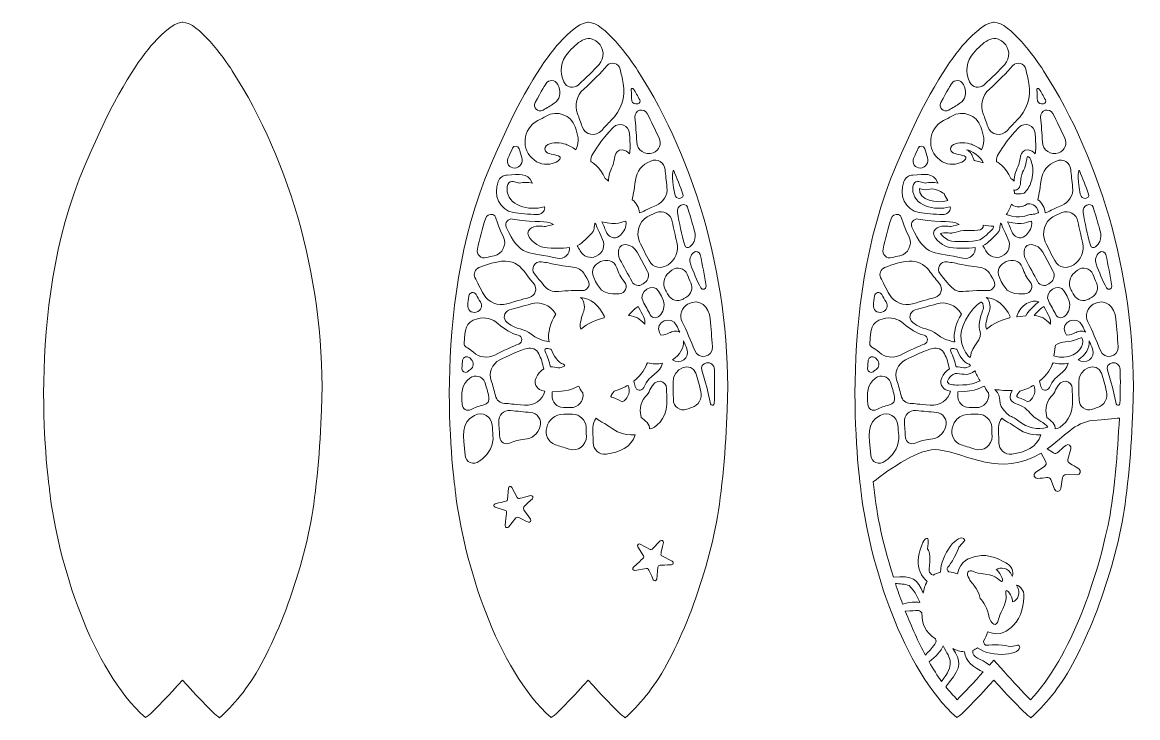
# Model space of a CAD drawing. Header units: inches. Extents: x 90 to 764, y 6 to 426.
import ezdxf

# ---------------------------------------------------------------- set-up
doc = ezdxf.new("R2010")
doc.units = ezdxf.units.IN
doc.header["$MEASUREMENT"] = 0
doc.layers.add('_U+0421_U+043B_U+043E_U+0439 1', color=7, linetype='Continuous')

# ---------------------------------------------------------------- blocks, each defined once
blk = doc.blocks.new('block 2')
at = {"layer": '_U+0421_U+043B_U+043E_U+0439 1', "color": 1, "lineweight": 9, "true_color": 0xff0000}
for points, knots in [([(216.8, 396.67), (252.28, 341.67), (273.67, 266.68), (270.81, 192.02), (269.96, 169.8), (267.63, 141.62), (264.25, 124.06), (256.43, 83.47), (238.46, 39.47), (221.8, 19.42), (217.31, 14.02), (213.12, 9.63), (209.22, 6.13), (206.18, 7.2), (186.78, 28.86), (186.78, 28.86), (186.78, 28.86), (167.46, 7.23), (164.36, 6.14), (131.55, 35.59), (111.77, 99.38), (106.59, 142.35), (106.59, 142.35), (106.59, 142.35), (106.59, 142.35), (106.48, 145.88), (90.05, 250.86), (127.77, 339.48), (145.37, 380.81), (158.56, 400.88), (167.75, 411.64), (171.54, 416.07), (180.79, 425.87), (186.6, 425.87), (186.67, 425.87), (186.73, 425.87), (186.79, 425.87), (186.86, 425.87), (186.92, 425.87), (186.99, 425.87), (196.29, 425.87), (211.71, 404.57), (216.8, 396.67)], [0, 0, 0, 0, 1, 1, 1, 2, 2, 2, 3, 3, 3, 4, 4, 4, 5, 5, 5, 6, 6, 6, 7, 7, 7, 8, 8, 8, 9, 9, 9, 10, 10, 10, 11, 11, 11, 12, 12, 12, 13, 13, 13, 14, 14, 14, 14]), ([(461.81, 396.67), (456.71, 404.57), (441.3, 425.87), (431.99, 425.87), (431.92, 425.87), (431.86, 425.87), (431.8, 425.87), (431.73, 425.87), (431.67, 425.87), (431.6, 425.87), (425.8, 425.87), (416.55, 416.07), (412.76, 411.64), (403.57, 400.89), (390.37, 380.81), (372.77, 339.48), (335.05, 250.86), (351.48, 145.88), (351.59, 142.35), (356.77, 99.38), (376.55, 35.59), (409.36, 6.14), (412.46, 7.23), (431.78, 28.86), (431.78, 28.86), (431.78, 28.86), (451.18, 7.2), (454.22, 6.13), (458.13, 9.63), (462.31, 14.02), (466.8, 19.42), (483.46, 39.47), (501.43, 83.47), (509.25, 124.06), (512.63, 141.62), (514.96, 169.8), (515.81, 192.02), (518.67, 266.68), (497.28, 341.67), (461.81, 396.67)], [0, 0, 0, 0, 1, 1, 1, 2, 2, 2, 3, 3, 3, 4, 4, 4, 5, 5, 5, 6, 6, 6, 7, 7, 7, 8, 8, 8, 9, 9, 9, 10, 10, 10, 11, 11, 11, 12, 12, 12, 13, 13, 13, 13]), ([(706.81, 396.67), (701.71, 404.57), (686.3, 425.87), (676.99, 425.87), (676.99, 425.87), (676.99, 425.87), (676.99, 425.87), (676.92, 425.87), (676.86, 425.87), (676.8, 425.87), (676.73, 425.87), (676.67, 425.87), (676.6, 425.87), (670.8, 425.87), (661.55, 416.07), (657.76, 411.64), (648.57, 400.89), (635.37, 380.81), (617.78, 339.48), (580.05, 250.86), (596.48, 145.88), (596.59, 142.35), (601.77, 99.38), (621.55, 35.59), (654.36, 6.14), (657.47, 7.23), (676.78, 28.86), (676.78, 28.86), (676.78, 28.86), (696.19, 7.2), (699.22, 6.13), (703.13, 9.63), (707.31, 14.02), (711.8, 19.42), (728.46, 39.47), (746.43, 83.47), (754.25, 124.06), (757.63, 141.62), (759.96, 169.8), (760.81, 192.02), (763.67, 266.68), (742.28, 341.67), (706.81, 396.67)], [0, 0, 0, 0, 1, 1, 1, 2, 2, 2, 3, 3, 3, 4, 4, 4, 5, 5, 5, 6, 6, 6, 7, 7, 7, 8, 8, 8, 9, 9, 9, 10, 10, 10, 11, 11, 11, 12, 12, 12, 13, 13, 13, 14, 14, 14, 14]), ([(419.46, 407.23), (425.1, 413.67), (431.3, 419.43), (437.68, 413.72), (441.56, 410.25), (441.89, 404.29), (438.4, 400.43), (435.01, 396.67), (430.79, 392.39), (425.76, 388.02), (423.13, 385.74), (418.83, 386.29), (417.09, 389.99), (414.39, 395.7), (415.31, 402.48), (419.46, 407.23)], [0, 0, 0, 0, 1, 1, 1, 2, 2, 2, 3, 3, 3, 4, 4, 4, 5, 5, 5, 5]), ([(664.46, 407.23), (670.07, 413.64), (676.3, 419.42), (682.64, 413.76), (686.64, 410.18), (686.83, 404.22), (683.4, 400.43), (680.01, 396.67), (675.79, 392.39), (670.76, 388.02), (668.13, 385.74), (663.83, 386.29), (662.09, 389.99), (659.4, 395.7), (660.31, 402.48), (664.46, 407.23)], [0, 0, 0, 0, 1, 1, 1, 2, 2, 2, 3, 3, 3, 4, 4, 4, 5, 5, 5, 5]), ([(443.12, 399.62), (445.65, 402.53), (450.38, 401.23), (451.19, 397.5), (451.72, 395.07), (452.32, 392.17), (452.92, 388.91), (454.45, 380.69), (451.59, 372.34), (445.55, 366.57), (443.58, 364.68), (441.69, 362.65), (439.95, 360.62), (436.47, 356.54), (429.85, 357.8), (428.15, 362.89), (427.27, 365.51), (426.33, 368.11), (425.36, 370.65), (423.36, 375.91), (424.87, 381.82), (429.1, 385.53), (434.84, 390.57), (439.52, 395.47), (443.12, 399.62)], [0, 0, 0, 0, 1, 1, 1, 2, 2, 2, 3, 3, 3, 4, 4, 4, 5, 5, 5, 6, 6, 6, 7, 7, 7, 8, 8, 8, 8]), ([(696.19, 397.5), (696.72, 395.07), (697.32, 392.17), (697.92, 388.9), (699.45, 380.69), (696.59, 372.34), (690.55, 366.57), (688.58, 364.68), (686.69, 362.65), (684.95, 360.62), (681.47, 356.54), (674.85, 357.8), (673.15, 362.89), (672.27, 365.51), (671.33, 368.11), (670.36, 370.65), (668.36, 375.91), (669.87, 381.82), (674.1, 385.53), (679.84, 390.57), (684.52, 395.47), (688.12, 399.62), (690.7, 402.59), (695.4, 401.14), (696.19, 397.5)], [0, 0, 0, 0, 1, 1, 1, 2, 2, 2, 3, 3, 3, 4, 4, 4, 5, 5, 5, 6, 6, 6, 7, 7, 7, 8, 8, 8, 8]), ([(399.77, 377.52), (403.47, 384.29), (406.34, 388.9), (406.28, 388.8), (407.96, 391.54), (412.01, 391.31), (413.38, 388.4), (413.61, 387.93), (413.83, 387.45), (414.06, 386.95), (415.71, 383.4), (414.54, 379.16), (411.27, 377), (409.13, 375.58), (406.89, 374.2), (404.57, 372.86), (401.52, 371.1), (398.08, 374.44), (399.77, 377.52)], [0, 0, 0, 0, 1, 1, 1, 2, 2, 2, 3, 3, 3, 4, 4, 4, 5, 5, 5, 6, 6, 6, 6]), ([(644.77, 377.52), (648.52, 384.39), (651.39, 388.97), (651.28, 388.8), (652.96, 391.54), (657.01, 391.31), (658.38, 388.4), (658.61, 387.93), (658.83, 387.45), (659.06, 386.96), (660.71, 383.4), (659.54, 379.16), (656.27, 377), (654.13, 375.58), (651.89, 374.2), (649.57, 372.86), (646.52, 371.1), (643.08, 374.44), (644.77, 377.52)], [0, 0, 0, 0, 1, 1, 1, 2, 2, 2, 3, 3, 3, 4, 4, 4, 5, 5, 5, 6, 6, 6, 6]), ([(459.26, 385.56), (460.45, 383.56), (461.68, 381.41), (462.95, 379.12), (463.49, 378.14), (462.95, 376.9), (461.86, 376.66), (460.33, 376.34), (458.44, 376.92), (458.22, 378.38), (457.91, 380.55), (458.08, 383.02), (457.74, 385.01), (457.58, 385.91), (458.79, 386.35), (459.26, 385.56)], [0, 0, 0, 0, 1, 1, 1, 2, 2, 2, 3, 3, 3, 4, 4, 4, 5, 5, 5, 5]), ([(704.26, 385.56), (705.45, 383.56), (706.67, 381.41), (707.95, 379.12), (708.47, 378.18), (708.02, 376.92), (706.8, 376.65), (705.36, 376.34), (703.44, 376.92), (703.22, 378.38), (702.91, 380.55), (703.08, 383.02), (702.74, 385.01), (702.58, 385.91), (703.79, 386.35), (704.26, 385.56)], [0, 0, 0, 0, 1, 1, 1, 2, 2, 2, 3, 3, 3, 4, 4, 4, 5, 5, 5, 5]), ([(401.43, 366.56), (403.12, 367.43), (404.77, 368.33), (406.37, 369.25), (413.01, 373.04), (421.46, 369.96), (423.95, 362.73), (425.53, 358.14), (426.91, 354.31), (424.29, 348.97), (422.14, 350.45), (419.85, 351.56), (418.33, 352.23), (415.61, 353.42), (409.94, 353.41), (407.5, 352.21), (405.61, 351.29), (405.27, 349.45), (406.08, 348.17), (407.36, 346.13), (411.26, 346.16), (413.79, 345.26), (418.67, 343.51), (407.17, 336.43), (399.09, 342.79), (391.17, 348.67), (391.85, 361.62), (401.43, 366.56)], [0, 0, 0, 0, 1, 1, 1, 2, 2, 2, 3, 3, 3, 4, 4, 4, 5, 5, 5, 6, 6, 6, 7, 7, 7, 8, 8, 8, 9, 9, 9, 9]), ([(467.4, 370.8), (469.9, 365.96), (472.41, 360.84), (474.72, 355.92), (476.23, 352.69), (474.93, 348.57), (470.99, 347.08), (466.3, 345.3), (461.28, 348.66), (461.09, 353.67), (460.91, 358.79), (460.52, 363.82), (460.01, 368.62), (459.55, 372.93), (465.41, 374.64), (467.4, 370.8)], [0, 0, 0, 0, 1, 1, 1, 2, 2, 2, 3, 3, 3, 4, 4, 4, 5, 5, 5, 5]), ([(646.43, 366.56), (648.12, 367.43), (649.77, 368.33), (651.37, 369.25), (658.01, 373.04), (666.46, 369.96), (668.95, 362.73), (670.53, 358.14), (671.91, 354.31), (669.29, 348.97), (667.14, 350.45), (664.85, 351.56), (663.33, 352.23), (660.61, 353.42), (654.94, 353.41), (652.5, 352.21), (650.61, 351.29), (650.27, 349.45), (651.08, 348.17), (652.36, 346.13), (656.26, 346.16), (658.79, 345.26), (663.68, 343.51), (652.17, 336.43), (644.09, 342.79), (636.17, 348.67), (636.85, 361.62), (646.43, 366.56)], [0, 0, 0, 0, 1, 1, 1, 2, 2, 2, 3, 3, 3, 4, 4, 4, 5, 5, 5, 6, 6, 6, 7, 7, 7, 8, 8, 8, 9, 9, 9, 9]), ([(712.4, 370.8), (714.91, 365.96), (717.41, 360.84), (719.72, 355.92), (721.23, 352.69), (719.93, 348.57), (715.99, 347.08), (711.3, 345.3), (706.28, 348.66), (706.09, 353.67), (705.91, 358.79), (705.52, 363.82), (705.01, 368.62), (704.55, 372.93), (710.41, 374.64), (712.4, 370.8)], [0, 0, 0, 0, 1, 1, 1, 2, 2, 2, 3, 3, 3, 4, 4, 4, 5, 5, 5, 5]), ([(456.77, 358.77), (457.26, 351.27), (457.22, 349.15), (456.72, 346.5), (455.73, 347.77), (454.36, 348.62), (452.44, 348.81), (447.05, 349.34), (447.71, 341.3), (446.96, 340), (445.67, 337.86), (443.84, 332.8), (443.99, 330.05), (443.44, 330.65), (442.79, 331.23), (442.01, 331.6), (439.17, 338.7), (433.39, 341.78), (433.39, 341.78), (433.16, 343.48), (433.67, 345.16), (434.68, 346.55), (435.31, 347.41), (439.34, 354.76), (446.97, 362.45), (450.45, 365.95), (456.46, 363.69), (456.77, 358.77)], [0, 0, 0, 0, 1, 1, 1, 2, 2, 2, 3, 3, 3, 4, 4, 4, 5, 5, 5, 6, 6, 6, 7, 7, 7, 8, 8, 8, 9, 9, 9, 9]), ([(701.77, 358.77), (702.26, 351.32), (702.22, 349.2), (701.72, 346.5), (700.73, 347.77), (699.36, 348.62), (697.44, 348.81), (692.05, 349.34), (692.71, 341.3), (691.96, 340), (690.67, 337.86), (688.84, 332.81), (688.99, 330.05), (688.44, 330.65), (687.79, 331.23), (687.01, 331.6), (684.17, 338.7), (678.39, 341.78), (678.39, 341.78), (678.16, 343.48), (678.67, 345.16), (679.68, 346.55), (680.31, 347.41), (684.34, 354.76), (691.97, 362.45), (695.45, 365.95), (701.46, 363.69), (701.77, 358.77)], [0, 0, 0, 0, 1, 1, 1, 2, 2, 2, 3, 3, 3, 4, 4, 4, 5, 5, 5, 6, 6, 6, 7, 7, 7, 8, 8, 8, 9, 9, 9, 9]), ([(383.33, 343.73), (384.26, 345.83), (385.17, 347.87), (386.07, 349.84), (386.91, 351.7), (389.61, 351.45), (390.13, 349.48), (390.56, 347.85), (391.08, 346.08), (391.71, 344.18), (392.65, 341.34), (390.81, 338.12), (387.38, 337.91), (384.27, 337.72), (382.08, 340.89), (383.33, 343.73)], [0, 0, 0, 0, 1, 1, 1, 2, 2, 2, 3, 3, 3, 4, 4, 4, 5, 5, 5, 5]), ([(628.33, 343.73), (629.26, 345.83), (630.17, 347.87), (631.07, 349.84), (631.91, 351.7), (634.61, 351.46), (635.13, 349.48), (635.56, 347.85), (636.08, 346.08), (636.71, 344.18), (637.65, 341.35), (635.81, 338.12), (632.38, 337.91), (629.28, 337.72), (627.08, 340.89), (628.33, 343.73)], [0, 0, 0, 0, 1, 1, 1, 2, 2, 2, 3, 3, 3, 4, 4, 4, 5, 5, 5, 5]), ([(478.29, 337.03), (478.56, 333.92), (478.91, 330.28), (479.39, 326.28), (479.96, 321.53), (477.22, 317.03), (472.77, 315.28), (464.07, 311.85), (464.95, 311.03), (462.72, 310.96), (462.5, 313.85), (461.09, 316.95), (458.33, 318.77), (458.77, 320.99), (459.6, 324.2), (460.33, 330.54), (460.99, 336.24), (464.44, 339.85), (469.68, 342.14), (473.55, 343.84), (477.93, 341.24), (478.29, 337.03)], [0, 0, 0, 0, 1, 1, 1, 2, 2, 2, 3, 3, 3, 4, 4, 4, 5, 5, 5, 6, 6, 6, 7, 7, 7, 7]), ([(660.38, 348.93), (663.15, 348.47), (669.04, 344.79), (670.34, 341.07), (663.98, 342.95), (664.89, 342.1), (664.52, 343.48), (663.99, 345.21), (662.81, 347.92), (660.38, 348.93)], [0, 0, 0, 0, 1, 1, 1, 2, 2, 2, 3, 3, 3, 3]), ([(688.96, 324.66), (689.06, 324.67), (690.36, 324.22), (691.62, 325.55), (693.48, 327.52), (692.68, 329.83), (693.27, 332.33), (694.53, 337.64), (695.71, 336.92), (696.38, 341.73), (696.51, 342.65), (696.74, 344.33), (697.09, 344.83), (698.06, 344.72), (699.1, 344.22), (699.81, 340.68), (700.62, 336.69), (700.62, 333.18), (699.23, 329.3), (698.3, 326.7), (696.85, 324.36), (695.05, 322.75), (694.51, 322.25), (692.32, 322.13), (690.01, 322.4), (689.02, 322.52), (689.41, 322.21), (688.96, 324.66)], [0, 0, 0, 0, 1, 1, 1, 2, 2, 2, 3, 3, 3, 4, 4, 4, 5, 5, 5, 6, 6, 6, 7, 7, 7, 8, 8, 8, 9, 9, 9, 9]), ([(723.29, 337.03), (723.56, 333.92), (723.91, 330.28), (724.39, 326.28), (724.96, 321.54), (722.22, 317.03), (717.77, 315.28), (709.07, 311.85), (709.95, 311.03), (707.72, 310.96), (707.5, 313.85), (706.09, 316.95), (703.34, 318.77), (703.77, 320.99), (704.6, 324.2), (705.33, 330.54), (705.99, 336.24), (709.44, 339.85), (714.68, 342.14), (718.55, 343.84), (722.93, 341.24), (723.29, 337.03)], [0, 0, 0, 0, 1, 1, 1, 2, 2, 2, 3, 3, 3, 4, 4, 4, 5, 5, 5, 6, 6, 6, 7, 7, 7, 7]), ([(483.46, 336.34), (485.41, 331.74), (487.24, 327.07), (489.01, 322.16), (489.98, 319.14), (484.7, 318.38), (484.04, 322.07), (481.9, 333.92), (483.02, 337.38), (483.46, 336.34)], [0, 0, 0, 0, 1, 1, 1, 2, 2, 2, 3, 3, 3, 3]), ([(728.46, 336.35), (730.41, 331.74), (732.24, 327.07), (734.01, 322.16), (734.98, 319.14), (729.7, 318.38), (729.03, 322.07), (726.9, 333.92), (728.02, 337.38), (728.46, 336.35)], [0, 0, 0, 0, 1, 1, 1, 2, 2, 2, 3, 3, 3, 3]), ([(377.42, 329.7), (377.43, 329.73), (377.45, 329.76), (377.46, 329.79), (378.35, 332.05), (380.48, 333.57), (382.9, 333.67), (390.23, 333.96), (394.7, 335.56), (398.03, 329.02), (398.06, 328.92), (398.08, 328.82), (398.11, 328.72), (394.96, 329.62), (392.4, 329.22), (391.18, 328.91), (389.3, 328.43), (387, 330.52), (384.77, 329.58), (383.52, 329.05), (382.8, 327.51), (382.8, 325.34), (382.8, 315.15), (396.04, 311.72), (405.14, 314.52), (405.3, 314.32), (405.48, 314.14), (405.65, 313.95), (405.41, 311.69), (403.48, 309.73), (400.9, 309.84), (396.05, 310.05), (390.25, 310.42), (386.69, 311.03), (378.19, 312.49), (374.25, 321.64), (377.42, 329.7)], [0, 0, 0, 0, 1, 1, 1, 2, 2, 2, 3, 3, 3, 4, 4, 4, 5, 5, 5, 6, 6, 6, 7, 7, 7, 8, 8, 8, 9, 9, 9, 10, 10, 10, 11, 11, 11, 12, 12, 12, 12]), ([(622.42, 329.7), (622.43, 329.73), (622.45, 329.76), (622.46, 329.79), (623.35, 332.05), (625.48, 333.57), (627.9, 333.67), (635.23, 333.97), (639.7, 335.57), (643.03, 329.02), (643.06, 328.92), (643.08, 328.82), (643.11, 328.72), (639.96, 329.62), (637.41, 329.22), (636.18, 328.91), (634.3, 328.43), (632, 330.52), (629.77, 329.58), (628.52, 329.05), (627.8, 327.51), (627.8, 325.34), (627.8, 315.17), (641.02, 311.71), (650.14, 314.52), (650.3, 314.32), (650.48, 314.14), (650.65, 313.95), (650.41, 311.69), (648.48, 309.73), (645.9, 309.84), (641.05, 310.05), (635.25, 310.42), (631.69, 311.03), (623.19, 312.49), (619.25, 321.65), (622.42, 329.7)], [0, 0, 0, 0, 1, 1, 1, 2, 2, 2, 3, 3, 3, 4, 4, 4, 5, 5, 5, 6, 6, 6, 7, 7, 7, 8, 8, 8, 9, 9, 9, 10, 10, 10, 11, 11, 11, 12, 12, 12, 12]), ([(649.05, 318.37), (642.34, 316.25), (631.41, 318.41), (631.81, 325.63), (633.52, 325.09), (635.17, 324.52), (637.17, 325.03), (641.97, 326.27), (645.93, 322.77), (646.61, 322.53), (646.66, 322.52), (646.7, 322.5), (646.74, 322.49), (647.44, 321.07), (648.21, 319.69), (649.05, 318.37)], [0, 0, 0, 0, 1, 1, 1, 2, 2, 2, 3, 3, 3, 4, 4, 4, 5, 5, 5, 5]), ([(491.71, 314.3), (492.97, 310.44), (494.17, 306.51), (495.31, 302.42), (496.13, 299.49), (498.21, 294.4), (493.29, 290.3), (492.18, 289.38), (490.46, 289.9), (490.09, 291.3), (488.28, 297.96), (486.86, 304.74), (485.72, 311.19), (485, 315.33), (490.54, 317.57), (491.71, 314.3)], [0, 0, 0, 0, 1, 1, 1, 2, 2, 2, 3, 3, 3, 4, 4, 4, 5, 5, 5, 5]), ([(690.92, 314.57), (693, 314.52), (694.95, 314.48), (697.19, 316.22), (698.02, 316.76), (703.1, 316.25), (703.71, 310.87), (703.16, 310.8), (702.59, 310.62), (702.02, 310.27), (701.6, 310.01), (699.8, 309.91), (698.96, 309.82), (695.99, 309.51), (693.85, 306.94), (684.32, 309.77), (685.47, 311.86), (686.58, 314.13), (687.47, 316.04), (688.3, 315.26), (689.45, 314.6), (690.92, 314.57)], [0, 0, 0, 0, 1, 1, 1, 2, 2, 2, 3, 3, 3, 4, 4, 4, 5, 5, 5, 6, 6, 6, 7, 7, 7, 7]), ([(736.72, 314.3), (737.97, 310.44), (739.17, 306.51), (740.31, 302.42), (741.13, 299.49), (743.21, 294.4), (738.29, 290.3), (737.18, 289.38), (735.46, 289.9), (735.09, 291.3), (733.28, 297.96), (731.86, 304.74), (730.72, 311.19), (730, 315.33), (735.54, 317.57), (736.72, 314.3)], [0, 0, 0, 0, 1, 1, 1, 2, 2, 2, 3, 3, 3, 4, 4, 4, 5, 5, 5, 5]), ([(364.86, 288.98), (366.29, 295.2), (367.93, 301.42), (369.71, 307.35), (370.26, 309.22), (372.27, 310.31), (374.15, 309.78), (376.44, 309.13), (375.17, 307.72), (380.61, 296.26), (382.85, 291.54), (380.05, 286.03), (374.94, 284.97), (373.28, 284.63), (371.76, 284.24), (370.35, 283.83), (367.15, 282.89), (364.12, 285.73), (364.86, 288.98)], [0, 0, 0, 0, 1, 1, 1, 2, 2, 2, 3, 3, 3, 4, 4, 4, 5, 5, 5, 6, 6, 6, 6]), ([(482.6, 305.65), (483.4, 301.53), (484.32, 297.33), (485.39, 293.14), (488.37, 281.48), (473.83, 272.29), (468.58, 282.01), (466.43, 285.98), (464.49, 289.78), (462.86, 293.45), (460.44, 298.92), (462.38, 305.4), (467.5, 308.5), (468.97, 309.39), (470.7, 310.11), (472.83, 310.98), (477.03, 312.71), (481.73, 310.11), (482.6, 305.65)], [0, 0, 0, 0, 1, 1, 1, 2, 2, 2, 3, 3, 3, 4, 4, 4, 5, 5, 5, 6, 6, 6, 6]), ([(609.86, 288.98), (611.29, 295.2), (612.93, 301.42), (614.71, 307.35), (615.26, 309.22), (617.27, 310.31), (619.15, 309.78), (621.41, 309.18), (620.19, 307.67), (625.61, 296.26), (627.85, 291.54), (625.05, 286.03), (619.94, 284.97), (618.28, 284.63), (616.76, 284.24), (615.35, 283.83), (612.15, 282.89), (609.12, 285.73), (609.86, 288.98)], [0, 0, 0, 0, 1, 1, 1, 2, 2, 2, 3, 3, 3, 4, 4, 4, 5, 5, 5, 6, 6, 6, 6]), ([(727.6, 305.65), (728.4, 301.54), (729.32, 297.33), (730.39, 293.14), (733.37, 281.48), (718.83, 272.3), (713.58, 282.01), (711.43, 285.98), (709.48, 289.78), (707.86, 293.45), (705.44, 298.92), (707.38, 305.4), (712.49, 308.5), (713.96, 309.39), (715.7, 310.11), (717.83, 310.99), (722.03, 312.71), (726.73, 310.11), (727.6, 305.65)], [0, 0, 0, 0, 1, 1, 1, 2, 2, 2, 3, 3, 3, 4, 4, 4, 5, 5, 5, 6, 6, 6, 6]), ([(403.58, 290.35), (407.01, 289.06), (417, 289.49), (420.6, 289.86), (420.82, 286.13), (417.48, 282.57), (413.07, 283.57), (396.66, 287.34), (390.18, 283.69), (382.35, 302.32), (381.28, 304.86), (383.44, 307.58), (386.15, 307.13), (402.64, 304.38), (405.33, 306.94), (410.94, 303.88), (408.67, 303.38), (405.85, 302.46), (405.14, 302.59), (403.19, 303.09), (397.34, 303.41), (395.71, 299.92), (393.98, 296.22), (400.28, 291.6), (403.58, 290.35)], [0, 0, 0, 0, 1, 1, 1, 2, 2, 2, 3, 3, 3, 4, 4, 4, 5, 5, 5, 6, 6, 6, 7, 7, 7, 8, 8, 8, 8]), ([(426.92, 287.91), (426.34, 288.97), (425.77, 290.02), (425.2, 291.05), (427.1, 291.93), (428.47, 293.18), (429.96, 294.53), (437.29, 301.21), (434.82, 300.61), (435.74, 304.42), (435.82, 304.51), (435.9, 304.6), (435.98, 304.69), (436.68, 303.46), (437.32, 301.47), (440.48, 294.82), (442.22, 291.15), (440.81, 286.52), (436.68, 284.66), (433.07, 283.04), (428.8, 284.43), (426.92, 287.91)], [0, 0, 0, 0, 1, 1, 1, 2, 2, 2, 3, 3, 3, 4, 4, 4, 5, 5, 5, 6, 6, 6, 7, 7, 7, 7]), ([(440.14, 305.42), (449.4, 303.16), (452.7, 305.68), (454.54, 305.86), (455.31, 301.88), (453.14, 299.66), (451.56, 297.68), (449.24, 294.78), (444.67, 295.32), (443.11, 298.69), (442.05, 300.98), (441.07, 303.22), (440.14, 305.42)], [0, 0, 0, 0, 1, 1, 1, 2, 2, 2, 3, 3, 3, 4, 4, 4, 4]), ([(650.14, 302.59), (648.19, 303.1), (642.34, 303.41), (640.71, 299.92), (638.98, 296.22), (645.28, 291.6), (648.59, 290.35), (652.01, 289.06), (662, 289.49), (665.6, 289.86), (665.82, 286.13), (662.48, 282.57), (658.07, 283.57), (641.66, 287.34), (635.18, 283.69), (627.35, 302.32), (626.28, 304.86), (628.44, 307.58), (631.15, 307.13), (647.64, 304.39), (650.33, 306.94), (655.94, 303.88), (653.67, 303.38), (650.85, 302.46), (650.14, 302.59)], [0, 0, 0, 0, 1, 1, 1, 2, 2, 2, 3, 3, 3, 4, 4, 4, 5, 5, 5, 6, 6, 6, 7, 7, 7, 8, 8, 8, 8]), ([(670.27, 303.51), (672.65, 302.99), (674.81, 302.8), (676.53, 302.88), (676.54, 301.14), (675.72, 300.64), (672.27, 297.49), (670.78, 296.13), (669.71, 295.17), (668.24, 294.55), (664.57, 293.14), (652.23, 293.26), (650, 294.1), (647.94, 294.87), (645.07, 297.24), (644.5, 298.37), (645.23, 298.84), (647.62, 299.11), (649.12, 298.72), (651.89, 297.99), (655.64, 300.39), (660.15, 300.3), (663.81, 300.3), (671.23, 299.3), (670.27, 303.51)], [0, 0, 0, 0, 1, 1, 1, 2, 2, 2, 3, 3, 3, 4, 4, 4, 5, 5, 5, 6, 6, 6, 7, 7, 7, 8, 8, 8, 8]), ([(685.48, 294.82), (687.22, 291.15), (685.81, 286.52), (681.68, 284.66), (678.07, 283.04), (673.8, 284.43), (671.92, 287.91), (671.34, 288.97), (670.77, 290.02), (670.2, 291.05), (672.1, 291.93), (673.47, 293.18), (674.96, 294.54), (682.29, 301.21), (679.82, 300.61), (680.74, 304.43), (680.82, 304.51), (680.9, 304.6), (680.98, 304.69), (681.68, 303.46), (682.33, 301.47), (685.48, 294.82)], [0, 0, 0, 0, 1, 1, 1, 2, 2, 2, 3, 3, 3, 4, 4, 4, 5, 5, 5, 6, 6, 6, 7, 7, 7, 7]), ([(685.14, 305.42), (694.4, 303.16), (697.7, 305.68), (699.54, 305.86), (700.31, 301.88), (698.14, 299.66), (696.56, 297.68), (694.24, 294.78), (689.66, 295.32), (688.11, 298.69), (687.05, 300.98), (686.07, 303.22), (685.14, 305.42)], [0, 0, 0, 0, 1, 1, 1, 2, 2, 2, 3, 3, 3, 4, 4, 4, 4]), ([(467.57, 275.54), (468.84, 273.26), (468.21, 270.37), (466.09, 268.84), (465.7, 268.56), (465.19, 268.2), (464.63, 267.81), (462.51, 266.33), (459.56, 267.01), (458.31, 269.29), (455.87, 273.71), (453.4, 278.25), (451.01, 282.8), (448.98, 286.68), (450.21, 292.17), (454.61, 291.73), (461.18, 290.78), (461.74, 285.98), (467.57, 275.54)], [0, 0, 0, 0, 1, 1, 1, 2, 2, 2, 3, 3, 3, 4, 4, 4, 5, 5, 5, 6, 6, 6, 6]), ([(711.09, 268.84), (710.7, 268.56), (710.19, 268.2), (709.64, 267.82), (707.51, 266.33), (704.56, 267.01), (703.31, 269.29), (700.87, 273.71), (698.4, 278.26), (696.02, 282.8), (693.98, 286.68), (695.21, 292.17), (699.61, 291.73), (706.18, 290.78), (706.74, 285.98), (712.57, 275.54), (713.84, 273.26), (713.21, 270.38), (711.09, 268.84)], [0, 0, 0, 0, 1, 1, 1, 2, 2, 2, 3, 3, 3, 4, 4, 4, 5, 5, 5, 6, 6, 6, 6]), ([(365.81, 277.79), (388.71, 286.79), (389.94, 278.88), (398.6, 268.58), (401.66, 264.94), (399.69, 260.77), (396.33, 259.82), (394.42, 259.28), (389.49, 257.86), (382.61, 255.94), (377.28, 254.45), (371.62, 256.73), (368.79, 261.49), (366.85, 264.76), (364.6, 269.38), (363.44, 271.83), (362.36, 274.12), (363.43, 276.85), (365.81, 277.79)], [0, 0, 0, 0, 1, 1, 1, 2, 2, 2, 3, 3, 3, 4, 4, 4, 5, 5, 5, 6, 6, 6, 6]), ([(449.11, 277.67), (450.16, 274.72), (451.43, 271.8), (453.51, 269.46), (456.12, 266.51), (454.1, 262.17), (450.49, 262.04), (439.43, 261.65), (438.45, 265.15), (435.16, 271.88), (430.96, 280.48), (445.84, 286.88), (449.11, 277.67)], [0, 0, 0, 0, 1, 1, 1, 2, 2, 2, 3, 3, 3, 4, 4, 4, 4]), ([(499.48, 285.62), (500.83, 279.4), (501.99, 273.13), (503, 266.65), (503.26, 264.83), (500.71, 263.98), (499.84, 265.6), (497.45, 270.02), (495.37, 274.91), (493.56, 280.05), (492.74, 282.37), (493.34, 285.14), (495.55, 286.98), (496.95, 288.15), (499.09, 287.4), (499.48, 285.62)], [0, 0, 0, 0, 1, 1, 1, 2, 2, 2, 3, 3, 3, 4, 4, 4, 5, 5, 5, 5]), ([(610.81, 277.79), (621.03, 281.8), (631.36, 284.75), (637.75, 276.03), (639.54, 273.59), (641.49, 271.1), (643.6, 268.58), (646.66, 264.94), (644.69, 260.77), (641.33, 259.82), (639.42, 259.28), (634.49, 257.86), (627.61, 255.94), (622.28, 254.45), (616.62, 256.73), (613.79, 261.49), (611.85, 264.76), (609.6, 269.38), (608.44, 271.83), (607.36, 274.12), (608.43, 276.85), (610.81, 277.79)], [0, 0, 0, 0, 1, 1, 1, 2, 2, 2, 3, 3, 3, 4, 4, 4, 5, 5, 5, 6, 6, 6, 7, 7, 7, 7]), ([(694.11, 277.67), (695.16, 274.72), (696.43, 271.8), (698.51, 269.46), (701.12, 266.51), (699.1, 262.17), (695.49, 262.04), (684.43, 261.65), (683.45, 265.15), (680.16, 271.88), (675.96, 280.48), (690.84, 286.88), (694.11, 277.67)], [0, 0, 0, 0, 1, 1, 1, 2, 2, 2, 3, 3, 3, 4, 4, 4, 4]), ([(744.48, 285.62), (745.83, 279.4), (746.99, 273.13), (748, 266.65), (748.26, 264.83), (745.71, 263.98), (744.84, 265.6), (742.45, 270.02), (740.37, 274.92), (738.56, 280.05), (737.74, 282.37), (738.34, 285.14), (740.55, 286.98), (741.95, 288.15), (744.09, 287.4), (744.48, 285.62)], [0, 0, 0, 0, 1, 1, 1, 2, 2, 2, 3, 3, 3, 4, 4, 4, 5, 5, 5, 5]), ([(413.82, 263.38), (410.5, 262.99), (407.18, 264.29), (405.11, 266.93), (402.28, 270.52), (401.68, 271.06), (399.36, 273.97), (396.79, 277.19), (399.5, 281.92), (403.58, 281.31), (406.31, 280.9), (409.17, 280.36), (412.18, 279.68), (424.76, 276.79), (426.47, 280.67), (431.91, 269.54), (433.2, 266.9), (431.21, 263.81), (428.27, 263.93), (424.05, 264.11), (419.27, 264.02), (413.82, 263.38)], [0, 0, 0, 0, 1, 1, 1, 2, 2, 2, 3, 3, 3, 4, 4, 4, 5, 5, 5, 6, 6, 6, 7, 7, 7, 7]), ([(480.62, 274.85), (481.22, 275.33), (481.82, 275.8), (482.42, 276.28), (485.52, 278.74), (490.1, 277.52), (491.57, 273.85), (492.29, 272.07), (493.04, 270.33), (493.83, 268.64), (495.34, 265.38), (494, 261.52), (490.86, 259.78), (490.31, 259.48), (489.76, 259.17), (489.19, 258.84), (486, 256.99), (481.91, 258.09), (480.13, 261.32), (479.58, 262.32), (479.04, 263.31), (478.49, 264.29), (476.5, 267.85), (477.41, 272.32), (480.62, 274.85)], [0, 0, 0, 0, 1, 1, 1, 2, 2, 2, 3, 3, 3, 4, 4, 4, 5, 5, 5, 6, 6, 6, 7, 7, 7, 8, 8, 8, 8]), ([(648.58, 281.31), (651.31, 280.9), (654.17, 280.37), (657.18, 279.68), (669.76, 276.79), (671.47, 280.68), (676.91, 269.54), (678.2, 266.9), (676.21, 263.82), (673.27, 263.93), (652.58, 264.79), (656.76, 258.41), (644.36, 273.97), (641.79, 277.19), (644.5, 281.92), (648.58, 281.31)], [0, 0, 0, 0, 1, 1, 1, 2, 2, 2, 3, 3, 3, 4, 4, 4, 5, 5, 5, 5]), ([(725.13, 261.32), (724.58, 262.32), (724.03, 263.31), (723.49, 264.29), (721.5, 267.85), (722.41, 272.32), (725.62, 274.85), (726.22, 275.33), (726.82, 275.8), (727.42, 276.28), (730.52, 278.74), (735.1, 277.52), (736.57, 273.85), (737.29, 272.07), (738.04, 270.33), (738.82, 268.64), (740.34, 265.38), (739, 261.52), (735.85, 259.79), (735.31, 259.48), (734.76, 259.17), (734.19, 258.84), (731, 256.99), (726.91, 258.09), (725.13, 261.32)], [0, 0, 0, 0, 1, 1, 1, 2, 2, 2, 3, 3, 3, 4, 4, 4, 5, 5, 5, 6, 6, 6, 7, 7, 7, 8, 8, 8, 8]), ([(359.03, 255.28), (359.22, 256.84), (359.46, 258.74), (359.73, 260.71), (360.05, 262.93), (363.01, 263.49), (364.11, 261.53), (364.92, 260.08), (365.81, 258.59), (366.77, 257.08), (368.14, 254.92), (367.35, 251.73), (364.1, 250.88), (361.33, 250.14), (358.69, 252.43), (359.03, 255.28)], [0, 0, 0, 0, 1, 1, 1, 2, 2, 2, 3, 3, 3, 4, 4, 4, 5, 5, 5, 5]), ([(469.29, 249.39), (467.89, 251.96), (466.44, 254.6), (464.95, 257.28), (461.66, 263.24), (471.15, 269.22), (474.33, 263.53), (475.07, 262.22), (475.8, 260.89), (476.55, 259.54), (480.62, 252.14), (472.33, 243.77), (469.29, 249.39)], [0, 0, 0, 0, 1, 1, 1, 2, 2, 2, 3, 3, 3, 4, 4, 4, 4]), ([(604.03, 255.28), (604.22, 256.85), (604.46, 258.74), (604.73, 260.71), (605.05, 262.93), (608.01, 263.49), (609.11, 261.54), (609.92, 260.08), (610.81, 258.59), (611.77, 257.09), (613.14, 254.92), (612.35, 251.74), (609.1, 250.88), (606.33, 250.14), (603.69, 252.43), (604.03, 255.28)], [0, 0, 0, 0, 1, 1, 1, 2, 2, 2, 3, 3, 3, 4, 4, 4, 5, 5, 5, 5]), ([(714.29, 249.39), (712.89, 251.96), (711.44, 254.6), (709.95, 257.29), (706.66, 263.24), (716.15, 269.22), (719.34, 263.53), (720.07, 262.22), (720.8, 260.89), (721.55, 259.54), (725.62, 252.14), (717.33, 243.77), (714.29, 249.39)], [0, 0, 0, 0, 1, 1, 1, 2, 2, 2, 3, 3, 3, 4, 4, 4, 4]), ([(408.18, 232.95), (406.67, 233.32), (402.26, 233.92), (397.93, 237.22), (392.15, 241.63), (389.47, 239.81), (382.85, 244.71), (380, 246.81), (380.83, 251.29), (384.25, 252.24), (388.12, 253.33), (392.46, 254.56), (397.35, 255.95), (397.38, 255.96), (397.41, 255.97), (397.44, 255.98), (402.67, 257.46), (408.73, 255.56), (412.19, 249.65), (409.06, 244.2), (407.16, 239.15), (408.18, 232.95)], [0, 0, 0, 0, 1, 1, 1, 2, 2, 2, 3, 3, 3, 4, 4, 4, 5, 5, 5, 6, 6, 6, 7, 7, 7, 7]), ([(427.3, 240.68), (427.18, 241.18), (427.03, 241.63), (426.88, 241.99), (426.72, 243.35), (428.1, 249.17), (428.83, 250.63), (429.97, 252.92), (429.78, 257.68), (427.23, 259.84), (433.19, 258.97), (438.61, 255.33), (441.56, 248.32), (441.52, 248.05), (441.49, 247.79), (441.47, 247.52), (437.2, 246.51), (431.44, 244.21), (427.3, 240.68)], [0, 0, 0, 0, 1, 1, 1, 2, 2, 2, 3, 3, 3, 4, 4, 4, 5, 5, 5, 6, 6, 6, 6]), ([(505.48, 246.91), (506.07, 240.82), (506.41, 236.11), (506.85, 230.1), (507.32, 223.78), (498.44, 221.88), (496.18, 227.7), (493.78, 233.86), (491.2, 239.65), (488.56, 245.11), (486.7, 248.96), (488.16, 253.59), (491.88, 255.71), (499.19, 259.86), (504.79, 253.92), (505.48, 246.91)], [0, 0, 0, 0, 1, 1, 1, 2, 2, 2, 3, 3, 3, 4, 4, 4, 5, 5, 5, 5]), ([(657.19, 249.65), (654.06, 244.2), (652.16, 239.15), (653.18, 232.95), (651.72, 233.31), (647.28, 233.9), (642.93, 237.22), (637.15, 241.63), (634.47, 239.81), (627.85, 244.7), (625, 246.81), (625.83, 251.29), (629.25, 252.24), (633.12, 253.33), (637.46, 254.56), (642.34, 255.95), (642.38, 255.96), (642.41, 255.97), (642.44, 255.98), (647.67, 257.46), (653.73, 255.56), (657.19, 249.65)], [0, 0, 0, 0, 1, 1, 1, 2, 2, 2, 3, 3, 3, 4, 4, 4, 5, 5, 5, 6, 6, 6, 7, 7, 7, 7]), ([(662.41, 223.6), (661.22, 223.99), (659.82, 226.62), (659.75, 226.72), (655.84, 233.44), (655.42, 239.77), (661.85, 249.63), (665.15, 254.68), (668.39, 257.08), (669.4, 256.94), (670.47, 256.61), (670.76, 253.44), (670.25, 252.42), (669.6, 251.13), (667.1, 242.93), (668.16, 240.51), (670.93, 234.18), (662.93, 230.8), (662.79, 223.83), (662.66, 223.76), (662.53, 223.7), (662.41, 223.6)], [0, 0, 0, 0, 1, 1, 1, 2, 2, 2, 3, 3, 3, 4, 4, 4, 5, 5, 5, 6, 6, 6, 7, 7, 7, 7]), ([(672.3, 240.68), (672.18, 241.18), (672.03, 241.63), (671.88, 241.99), (671.72, 243.35), (673.1, 249.17), (673.83, 250.63), (674.97, 252.92), (674.78, 257.68), (672.24, 259.84), (678.19, 258.97), (683.61, 255.33), (686.57, 248.32), (686.53, 248.05), (686.49, 247.79), (686.47, 247.52), (682.2, 246.51), (676.44, 244.21), (672.3, 240.68)], [0, 0, 0, 0, 1, 1, 1, 2, 2, 2, 3, 3, 3, 4, 4, 4, 5, 5, 5, 6, 6, 6, 6]), ([(690.7, 248.58), (692.53, 255.38), (700.22, 258.95), (704, 257.19), (701.87, 255.58), (698.4, 252.57), (696.1, 248.68), (690.07, 248.1), (690.46, 247.71), (690.7, 248.58)], [0, 0, 0, 0, 1, 1, 1, 2, 2, 2, 3, 3, 3, 3]), ([(751.85, 230.1), (752.32, 223.78), (743.44, 221.88), (741.18, 227.7), (738.78, 233.86), (736.2, 239.65), (733.56, 245.11), (731.7, 248.96), (733.16, 253.59), (736.88, 255.71), (744.19, 259.86), (749.79, 253.92), (750.48, 246.91), (751.07, 240.82), (751.41, 236.11), (751.85, 230.1)], [0, 0, 0, 0, 1, 1, 1, 2, 2, 2, 3, 3, 3, 4, 4, 4, 5, 5, 5, 5]), ([(456.13, 248.95), (458.17, 251.49), (460.62, 253.43), (461.97, 254.41), (464.92, 249.06), (466.41, 247.23), (465.97, 243.62), (462.65, 247.44), (460.69, 248.18), (456.13, 248.95)], [0, 0, 0, 0, 1, 1, 1, 2, 2, 2, 3, 3, 3, 3]), ([(475.69, 237.11), (475.44, 237.61), (475.2, 238.11), (474.94, 238.62), (471.73, 245.02), (482.05, 249.41), (485.23, 242.79), (485.84, 241.51), (486.45, 240.2), (487.06, 238.88), (484.97, 240.21), (482.55, 239.14), (480.76, 238.35), (478.62, 237.4), (478.64, 237.47), (475.69, 237.11)], [0, 0, 0, 0, 1, 1, 1, 2, 2, 2, 3, 3, 3, 4, 4, 4, 5, 5, 5, 5]), ([(701.13, 248.95), (703.17, 251.49), (705.62, 253.43), (706.97, 254.41), (709.92, 249.07), (711.41, 247.23), (710.97, 243.62), (707.66, 247.44), (705.69, 248.18), (701.13, 248.95)], [0, 0, 0, 0, 1, 1, 1, 2, 2, 2, 3, 3, 3, 3]), ([(732.06, 238.88), (729.97, 240.21), (727.55, 239.14), (725.76, 238.35), (723.62, 237.4), (723.64, 237.47), (720.69, 237.11), (720.44, 237.61), (720.2, 238.11), (719.94, 238.63), (716.73, 245.02), (727.05, 249.41), (730.23, 242.8), (730.84, 241.51), (731.46, 240.21), (732.06, 238.88)], [0, 0, 0, 0, 1, 1, 1, 2, 2, 2, 3, 3, 3, 4, 4, 4, 5, 5, 5, 5]), ([(364.97, 246.97), (369.4, 248.14), (374.12, 246.98), (377.53, 243.91), (381.14, 240.65), (385.18, 238.11), (389.62, 236.93), (392.3, 236.23), (392.34, 232.62), (389.9, 231.66), (386.65, 230.38), (380.48, 227.64), (375.33, 225), (371.11, 222.84), (366.05, 223.56), (362.5, 226.71), (358.57, 230.21), (356.71, 229.78), (356.88, 232.06), (357.48, 240.21), (357.21, 244.93), (364.97, 246.97)], [0, 0, 0, 0, 1, 1, 1, 2, 2, 2, 3, 3, 3, 4, 4, 4, 5, 5, 5, 6, 6, 6, 7, 7, 7, 7]), ([(601.88, 232.08), (602.48, 240.27), (602.24, 244.93), (609.97, 246.97), (614.4, 248.14), (619.12, 246.98), (622.53, 243.91), (626.14, 240.65), (630.18, 238.11), (634.62, 236.94), (637.3, 236.23), (637.34, 232.62), (634.9, 231.66), (631.65, 230.38), (625.48, 227.64), (620.33, 225), (616.11, 222.84), (611.05, 223.56), (607.5, 226.71), (605.91, 228.13), (604.4, 229.14), (603.08, 229.85), (601.7, 230.6), (601.86, 232.18), (601.88, 232.08)], [0, 0, 0, 0, 1, 1, 1, 2, 2, 2, 3, 3, 3, 4, 4, 4, 5, 5, 5, 6, 6, 6, 7, 7, 7, 8, 8, 8, 8]), ([(393.39, 194.72), (385.9, 195.39), (384.63, 195.67), (381.29, 195.83), (378.73, 195.95), (376.41, 197.75), (375.77, 200.59), (375.04, 203.84), (374.2, 206.76), (373.28, 209.37), (371.54, 214.28), (373.71, 219.71), (378.36, 222.05), (382.09, 223.92), (390.85, 228.08), (394.95, 229.07), (397.71, 229.73), (400.67, 228.49), (401.97, 225.83), (403.3, 223.13), (404.29, 220.07), (404.97, 216.75), (401.09, 214.28), (397.72, 208.14), (401.07, 205.55), (401.52, 204.68), (402.65, 203.71), (405.65, 203.22), (404.18, 197.96), (399.14, 194.21), (393.39, 194.72)], [0, 0, 0, 0, 1, 1, 1, 2, 2, 2, 3, 3, 3, 4, 4, 4, 5, 5, 5, 6, 6, 6, 7, 7, 7, 8, 8, 8, 9, 9, 9, 10, 10, 10, 10]), ([(405.75, 227.18), (405.25, 228.16), (406.11, 229.28), (407.19, 229.04), (407.83, 228.9), (408.58, 228.71), (409.41, 228.48), (410.67, 225.31), (413.54, 220.1), (416.97, 219.62), (417.14, 219.2), (417.37, 218.82), (417.64, 218.48), (414.76, 216.27), (412.63, 217.91), (408.98, 217.92), (408.28, 221.12), (407.23, 224.26), (405.75, 227.18)], [0, 0, 0, 0, 1, 1, 1, 2, 2, 2, 3, 3, 3, 4, 4, 4, 5, 5, 5, 6, 6, 6, 6]), ([(489.43, 233.55), (490.11, 231.99), (490.77, 230.41), (491.42, 228.8), (493.63, 223.32), (487.07, 218.7), (482.72, 222.17), (487.37, 224.92), (489.54, 229.38), (489.43, 233.55)], [0, 0, 0, 0, 1, 1, 1, 2, 2, 2, 3, 3, 3, 3]), ([(638.39, 194.72), (630.9, 195.39), (629.63, 195.67), (626.29, 195.83), (623.73, 195.95), (621.41, 197.75), (620.77, 200.59), (620.05, 203.84), (619.2, 206.76), (618.28, 209.37), (616.54, 214.28), (618.71, 219.71), (623.36, 222.05), (627.09, 223.92), (635.85, 228.08), (639.95, 229.07), (642.71, 229.73), (645.67, 228.49), (646.97, 225.83), (648.3, 223.13), (649.29, 220.07), (649.97, 216.75), (646.09, 214.28), (642.72, 208.14), (646.07, 205.55), (646.52, 204.68), (647.65, 203.71), (650.65, 203.22), (649.18, 197.96), (644.14, 194.21), (638.39, 194.72)], [0, 0, 0, 0, 1, 1, 1, 2, 2, 2, 3, 3, 3, 4, 4, 4, 5, 5, 5, 6, 6, 6, 7, 7, 7, 8, 8, 8, 9, 9, 9, 10, 10, 10, 10]), ([(662.64, 218.48), (659.76, 216.27), (657.63, 217.91), (653.98, 217.92), (653.28, 221.12), (652.23, 224.26), (650.75, 227.18), (650.25, 228.16), (651.11, 229.29), (652.19, 229.04), (652.83, 228.9), (653.58, 228.71), (654.41, 228.48), (655.67, 225.31), (658.54, 220.1), (661.97, 219.62), (662.14, 219.2), (662.37, 218.82), (662.64, 218.48)], [0, 0, 0, 0, 1, 1, 1, 2, 2, 2, 3, 3, 3, 4, 4, 4, 5, 5, 5, 6, 6, 6, 6]), ([(721.86, 224.14), (718.3, 223.32), (714.07, 223.9), (713.04, 224.5), (713.53, 227.81), (713.83, 229.82), (714.02, 231.04), (717.74, 233.67), (722.02, 232.32), (727.38, 234.69), (728.12, 235.02), (729.67, 235.71), (729.94, 235.5), (731.65, 233.79), (730.17, 226.05), (721.86, 224.14)], [0, 0, 0, 0, 1, 1, 1, 2, 2, 2, 3, 3, 3, 4, 4, 4, 5, 5, 5, 5]), ([(734.43, 233.55), (735.11, 231.99), (735.77, 230.41), (736.43, 228.8), (738.63, 223.32), (732.07, 218.71), (727.72, 222.17), (732.37, 224.92), (734.54, 229.38), (734.43, 233.55)], [0, 0, 0, 0, 1, 1, 1, 2, 2, 2, 3, 3, 3, 3]), ([(355.99, 221.85), (356.26, 223.91), (358.73, 224.79), (360.25, 223.38), (360.57, 223.08), (360.9, 222.75), (361.23, 222.41), (362.96, 220.62), (362.7, 217.7), (360.66, 216.27), (360.03, 215.83), (359.44, 215.4), (358.88, 214.98), (357.46, 213.93), (355.48, 215), (355.56, 216.76), (355.69, 219.58), (355.85, 220.79), (355.99, 221.85)], [0, 0, 0, 0, 1, 1, 1, 2, 2, 2, 3, 3, 3, 4, 4, 4, 5, 5, 5, 6, 6, 6, 6]), ([(600.99, 221.85), (601.26, 223.91), (603.73, 224.79), (605.25, 223.38), (605.57, 223.07), (605.9, 222.75), (606.23, 222.41), (607.96, 220.62), (607.7, 217.7), (605.66, 216.27), (605.03, 215.82), (604.44, 215.39), (603.88, 214.98), (602.46, 213.93), (600.48, 215), (600.56, 216.76), (600.69, 219.58), (600.85, 220.79), (600.99, 221.85)], [0, 0, 0, 0, 1, 1, 1, 2, 2, 2, 3, 3, 3, 4, 4, 4, 5, 5, 5, 6, 6, 6, 6]), ([(467.56, 220.39), (470.75, 219.62), (473.89, 219.52), (476.77, 220.03), (475.15, 213.55), (469.11, 214.07), (465.4, 205.49), (464.35, 203.06), (460.77, 203.46), (460.13, 206.03), (459.86, 207.08), (459.58, 208.14), (459.3, 209.21), (464.27, 213.17), (466.56, 217.65), (467.56, 220.39)], [0, 0, 0, 0, 1, 1, 1, 2, 2, 2, 3, 3, 3, 4, 4, 4, 5, 5, 5, 5]), ([(494.34, 193.32), (493.38, 193.03), (492.39, 192.7), (491.35, 192.32), (487.42, 190.87), (483.25, 193.85), (483.24, 198.05), (483.23, 201.64), (483.17, 205.04), (483.03, 208.22), (482.63, 217.29), (494.37, 221.51), (496.72, 214.14), (497.85, 210.58), (498.92, 206.89), (499.89, 203.09), (500.96, 198.87), (498.51, 194.57), (494.34, 193.32)], [0, 0, 0, 0, 1, 1, 1, 2, 2, 2, 3, 3, 3, 4, 4, 4, 5, 5, 5, 6, 6, 6, 6]), ([(507.96, 195.87), (507.93, 194.69), (506.59, 194.75), (506.69, 194.79), (504.85, 194.98), (506.34, 197.34), (500.38, 215.86), (499.75, 217.83), (500.96, 220.05), (503.31, 220.37), (505.65, 220.69), (507.94, 219.01), (508.05, 216.35), (508.32, 210.18), (508.16, 202.01), (507.96, 195.87)], [0, 0, 0, 0, 1, 1, 1, 2, 2, 2, 3, 3, 3, 4, 4, 4, 5, 5, 5, 5]), ([(712.56, 220.39), (715.75, 219.62), (718.89, 219.52), (721.77, 220.03), (720.15, 213.55), (714.11, 214.07), (710.4, 205.49), (709.35, 203.07), (705.77, 203.46), (705.13, 206.03), (704.86, 207.08), (704.58, 208.14), (704.3, 209.21), (709.27, 213.17), (711.56, 217.65), (712.56, 220.39)], [0, 0, 0, 0, 1, 1, 1, 2, 2, 2, 3, 3, 3, 4, 4, 4, 5, 5, 5, 5]), ([(741.72, 214.14), (742.85, 210.58), (743.91, 206.9), (744.89, 203.09), (745.96, 198.87), (743.51, 194.57), (739.34, 193.32), (738.38, 193.03), (737.39, 192.7), (736.35, 192.32), (732.41, 190.87), (728.25, 193.85), (728.24, 198.05), (728.23, 201.64), (728.17, 205.04), (728.03, 208.22), (727.63, 217.29), (739.37, 221.51), (741.72, 214.14)], [0, 0, 0, 0, 1, 1, 1, 2, 2, 2, 3, 3, 3, 4, 4, 4, 5, 5, 5, 6, 6, 6, 6]), ([(752.96, 195.87), (752.92, 194.69), (751.59, 194.75), (751.69, 194.79), (749.85, 194.98), (751.34, 197.34), (745.38, 215.86), (744.75, 217.83), (745.96, 220.05), (748.31, 220.37), (750.65, 220.69), (752.94, 219.01), (753.05, 216.35), (753.32, 210.18), (753.16, 202.01), (752.96, 195.87)], [0, 0, 0, 0, 1, 1, 1, 2, 2, 2, 3, 3, 3, 4, 4, 4, 5, 5, 5, 5]), ([(360.41, 211.09), (363.49, 213.44), (368, 212.2), (369.32, 208.56), (370.37, 205.68), (371.23, 202.6), (371.87, 199.68), (372.35, 197.51), (370.92, 195.41), (368.75, 194.93), (365.74, 194.27), (363.23, 193.3), (361.15, 192.17), (358.71, 190.85), (355.74, 192.51), (355.65, 195.29), (355.41, 202.38), (354.74, 206.76), (360.41, 211.09)], [0, 0, 0, 0, 1, 1, 1, 2, 2, 2, 3, 3, 3, 4, 4, 4, 5, 5, 5, 6, 6, 6, 6]), ([(463.77, 187.38), (463.31, 190.84), (462.1, 195.17), (466.46, 199.92), (467.6, 201.17), (468.48, 202.52), (469.11, 203.98), (472.65, 212.35), (479.02, 209.14), (479.13, 204.93), (479.22, 201.9), (479.25, 198.68), (479.23, 195.33), (479.2, 186.45), (472.07, 180.51), (468.92, 180.39), (469.27, 182.9), (466.06, 185.83), (463.77, 187.38)], [0, 0, 0, 0, 1, 1, 1, 2, 2, 2, 3, 3, 3, 4, 4, 4, 5, 5, 5, 6, 6, 6, 6]), ([(605.41, 211.09), (608.49, 213.45), (613, 212.2), (614.32, 208.56), (615.37, 205.68), (616.23, 202.6), (616.87, 199.68), (617.35, 197.51), (615.92, 195.41), (613.75, 194.93), (610.74, 194.27), (608.23, 193.3), (606.15, 192.18), (603.71, 190.86), (600.74, 192.51), (600.65, 195.29), (600.41, 202.38), (599.74, 206.76), (605.41, 211.09)], [0, 0, 0, 0, 1, 1, 1, 2, 2, 2, 3, 3, 3, 4, 4, 4, 5, 5, 5, 6, 6, 6, 6]), ([(649.64, 207.59), (649.48, 208.07), (649.15, 208.46), (648.72, 208.7), (648.65, 209.91), (651.27, 214.19), (654.68, 213.89), (658.79, 213.52), (661.29, 212.28), (665.36, 215.54), (666.16, 213.74), (667.26, 211.49), (668.48, 209.54), (664.97, 208.13), (663.78, 206.87), (655.18, 206.91), (653.89, 206.92), (652.33, 206.98), (651.07, 207.2), (650.38, 207.31), (649.9, 207.45), (649.64, 207.59)], [0, 0, 0, 0, 1, 1, 1, 2, 2, 2, 3, 3, 3, 4, 4, 4, 5, 5, 5, 6, 6, 6, 7, 7, 7, 7]), ([(708.77, 187.38), (708.31, 190.84), (707.1, 195.17), (711.46, 199.92), (712.6, 201.17), (713.48, 202.52), (714.1, 203.98), (717.65, 212.35), (724.02, 209.13), (724.13, 204.93), (724.22, 201.9), (724.24, 198.68), (724.23, 195.33), (724.2, 186.45), (717.07, 180.51), (713.92, 180.39), (714.27, 182.9), (711.06, 185.83), (708.77, 187.38)], [0, 0, 0, 0, 1, 1, 1, 2, 2, 2, 3, 3, 3, 4, 4, 4, 5, 5, 5, 6, 6, 6, 6]), ([(428.6, 202.22), (429.38, 196.93), (425.53, 193.29), (421.26, 193.3), (419.8, 193.31), (418.32, 193.33), (416.8, 193.36), (412.91, 193.44), (409.83, 196.74), (410.05, 200.63), (410.09, 201.4), (410.11, 202.15), (410.14, 202.91), (421.82, 202.84), (424.26, 206.15), (426.21, 206.17), (426.66, 205.54), (427.09, 203.68), (428.6, 202.22)], [0, 0, 0, 0, 1, 1, 1, 2, 2, 2, 3, 3, 3, 4, 4, 4, 5, 5, 5, 6, 6, 6, 6]), ([(447.45, 203.19), (456.89, 206.02), (455.59, 208.3), (456.31, 205.45), (457.2, 201.89), (455.49, 198.26), (452.32, 196.71), (445.71, 201.32), (443.66, 197.7), (447.45, 203.19)], [0, 0, 0, 0, 1, 1, 1, 2, 2, 2, 3, 3, 3, 3]), ([(671.21, 206.17), (671.66, 205.54), (672.09, 203.69), (673.6, 202.22), (674.38, 196.93), (670.53, 193.29), (666.26, 193.3), (664.8, 193.31), (663.32, 193.33), (661.8, 193.36), (657.91, 193.44), (654.83, 196.74), (655.05, 200.63), (655.09, 201.4), (655.11, 202.15), (655.14, 202.91), (666.82, 202.84), (669.26, 206.15), (671.21, 206.17)], [0, 0, 0, 0, 1, 1, 1, 2, 2, 2, 3, 3, 3, 4, 4, 4, 5, 5, 5, 6, 6, 6, 6]), ([(691.89, 185.1), (686.76, 188.85), (687.43, 187.22), (684.81, 189.55), (677.3, 196.22), (683.03, 199.27), (677.31, 204.31), (680.73, 203.7), (684.65, 203.56), (687.95, 203.65), (683.93, 197.03), (690.06, 195.76), (691.58, 195.22), (693.41, 194.56), (695.09, 193.5), (696.56, 192.22), (701.27, 188.13), (697.34, 189.74), (705.18, 184.93), (706.6, 184.06), (708.51, 182.82), (709.45, 181.45), (702.73, 179.57), (697.3, 181.15), (691.89, 185.1)], [0, 0, 0, 0, 1, 1, 1, 2, 2, 2, 3, 3, 3, 4, 4, 4, 5, 5, 5, 6, 6, 6, 7, 7, 7, 8, 8, 8, 8]), ([(692.45, 203.19), (701.84, 206.01), (700.6, 208.29), (701.31, 205.45), (702.2, 201.9), (700.49, 198.26), (697.32, 196.71), (690.91, 201.18), (688.71, 197.78), (692.45, 203.19)], [0, 0, 0, 0, 1, 1, 1, 2, 2, 2, 3, 3, 3, 3]), ([(367.69, 162.2), (367.11, 161.76), (366.54, 161.32), (365.99, 160.89), (362.68, 158.25), (357.76, 160.36), (357.42, 164.58), (356.46, 176.52), (354.66, 184.05), (363.15, 188.62), (367.8, 191.13), (373.5, 188), (373.89, 182.73), (374.04, 180.73), (374.18, 178.63), (374.32, 176.43), (374.68, 170.87), (372.15, 165.55), (367.69, 162.2)], [0, 0, 0, 0, 1, 1, 1, 2, 2, 2, 3, 3, 3, 4, 4, 4, 5, 5, 5, 6, 6, 6, 6]), ([(402.83, 182.01), (401.48, 177.23), (397.63, 174.41), (393.49, 174.15), (390.12, 173.93), (387.08, 173.14), (384.19, 171.84), (381.57, 170.67), (378.58, 172.44), (378.4, 175.3), (378.19, 178.64), (377.98, 181.78), (377.75, 184.68), (377.45, 188.57), (380.69, 191.99), (384.85, 191.54), (389.04, 191.09), (393.07, 190.71), (396.95, 190.4), (401.11, 190.07), (403.94, 186.04), (402.83, 182.01)], [0, 0, 0, 0, 1, 1, 1, 2, 2, 2, 3, 3, 3, 4, 4, 4, 5, 5, 5, 6, 6, 6, 7, 7, 7, 7]), ([(420.26, 168.2), (418.72, 168.69), (417.19, 169.2), (415.67, 169.7), (414.46, 170.1), (413.26, 170.5), (412.06, 170.89), (402.34, 174.01), (406.1, 189.56), (417.03, 189.33), (418.85, 189.3), (420.63, 189.28), (422.37, 189.28), (426.73, 189.29), (430.33, 185.84), (430.53, 181.49), (430.61, 179.71), (430.67, 177.91), (430.71, 176.08), (430.84, 170.57), (425.51, 166.54), (420.26, 168.2)], [0, 0, 0, 0, 1, 1, 1, 2, 2, 2, 3, 3, 3, 4, 4, 4, 5, 5, 5, 6, 6, 6, 7, 7, 7, 7]), ([(602.42, 164.58), (601.46, 176.52), (599.66, 184.05), (608.15, 188.62), (612.8, 191.13), (618.5, 188), (618.89, 182.73), (619.04, 180.73), (619.18, 178.63), (619.32, 176.43), (619.68, 170.87), (617.15, 165.55), (612.69, 162.2), (612.11, 161.76), (611.54, 161.32), (610.99, 160.89), (607.68, 158.25), (602.76, 160.36), (602.42, 164.58)], [0, 0, 0, 0, 1, 1, 1, 2, 2, 2, 3, 3, 3, 4, 4, 4, 5, 5, 5, 6, 6, 6, 6]), ([(647.83, 182.01), (646.48, 177.23), (642.62, 174.41), (638.49, 174.15), (635.11, 173.93), (632.08, 173.14), (629.19, 171.84), (626.57, 170.67), (623.58, 172.44), (623.4, 175.3), (623.19, 178.65), (622.98, 181.78), (622.75, 184.68), (622.45, 188.57), (625.69, 191.99), (629.85, 191.54), (634.04, 191.09), (638.07, 190.72), (641.94, 190.4), (646.1, 190.07), (648.94, 186.04), (647.83, 182.01)], [0, 0, 0, 0, 1, 1, 1, 2, 2, 2, 3, 3, 3, 4, 4, 4, 5, 5, 5, 6, 6, 6, 7, 7, 7, 7]), ([(651.68, 180.86), (654.43, 190.66), (661.69, 189.27), (667.37, 189.28), (671.73, 189.29), (675.33, 185.85), (675.53, 181.49), (675.6, 179.71), (675.67, 177.91), (675.71, 176.08), (675.84, 170.57), (670.51, 166.54), (665.26, 168.2), (663.72, 168.69), (662.19, 169.2), (660.67, 169.7), (659.46, 170.1), (658.26, 170.5), (657.06, 170.89), (652.89, 172.23), (650.51, 176.64), (651.68, 180.86)], [0, 0, 0, 0, 1, 1, 1, 2, 2, 2, 3, 3, 3, 4, 4, 4, 5, 5, 5, 6, 6, 6, 7, 7, 7, 7]), ([(442.68, 165.22), (438.53, 164.65), (434.82, 167.92), (434.78, 172.11), (434.7, 180.63), (433.76, 183.33), (436.7, 186.99), (440.25, 183.67), (439.7, 185.4), (444.53, 181.87), (449.28, 178.4), (452.57, 176.65), (460.1, 176.87), (458.04, 169.25), (450.5, 166.29), (442.68, 165.22)], [0, 0, 0, 0, 1, 1, 1, 2, 2, 2, 3, 3, 3, 4, 4, 4, 5, 5, 5, 5]), ([(746.39, 125.58), (739.98, 92.26), (723.44, 42.48), (698.9, 16.95), (694.63, 21.21), (688.19, 28.11), (682.74, 34.2), (682.74, 34.2), (676.77, 40.86), (676.77, 40.86), (676.77, 40.86), (674.08, 37.84), (674.08, 37.84), (669.18, 42.2), (663.34, 41.89), (664.18, 46.76), (665.15, 47.15), (666.1, 47.67), (667, 48.36), (675.26, 41.84), (694.67, 44.01), (692.18, 49.57), (691.96, 50.06), (691.54, 50), (686.46, 48.98), (684.34, 50.2), (674.94, 50.34), (672.67, 49.81), (671.28, 49.49), (670.65, 51), (670.53, 52.31), (671.62, 54.05), (672.39, 55.92), (672.99, 57.87), (681.35, 54.99), (684.62, 58.31), (688.71, 61.96), (693.48, 66.22), (695.05, 75.86), (694.92, 80.41), (694.79, 84.96), (689.25, 87.28), (690.61, 85.65), (693.56, 81.37), (691.1, 76.95), (688.08, 75.98), (688.61, 77.76), (685.48, 83.35), (684.32, 82.81), (683.15, 82.27), (685.77, 78.34), (682.24, 71.91), (678.72, 65.48), (680.28, 64.46), (678.16, 62.75), (676.46, 61.37), (674.55, 65.12), (673.88, 66.61), (673.24, 72.35), (670.25, 76.32), (668.56, 78.15), (667.08, 84.43), (662.87, 88.29), (662.87, 88.29), (662.87, 88.29), (659.11, 93.74), (661.72, 94.54), (664.32, 95.33), (664.29, 93.46), (671.59, 92.8), (678.89, 92.13), (680.69, 87.76), (681.79, 88.42), (682.88, 89.09), (680, 94.8), (678.23, 95.37), (680.72, 97.32), (685.76, 96.89), (687.65, 92.05), (688.25, 90.02), (689.43, 95.9), (685.73, 98.56), (682.02, 101.21), (673.15, 105.29), (666.96, 103.72), (661.64, 102.37), (657.07, 101.52), (654.78, 92.98), (653.11, 93.54), (651.41, 93.93), (649.63, 94.13), (648.7, 95), (648.09, 96.07), (648.99, 96.97), (650.64, 98.61), (655.49, 106.66), (655.58, 109.1), (659.14, 112.87), (659.41, 113.19), (659.11, 113.64), (655.73, 118.66), (644.34, 104.14), (644.68, 93.96), (642.9, 93.61), (641.38, 92.95), (640.09, 92.07), (637.11, 93.4), (637.69, 96.01), (637.95, 98.31), (638.35, 101.88), (638.55, 106.07), (636.76, 107.95), (637.31, 113.62), (637.28, 114.2), (636.69, 114.31), (636.15, 114.41), (634.34, 114.58), (632.59, 108.13), (631.85, 106.65), (631.38, 104.03), (631.18, 100.96), (630.9, 96.52), (632.88, 91.29), (636.51, 88.28), (635.15, 86.08), (634.43, 83.59), (634.2, 81.33), (630.74, 89.59), (627.63, 92.22), (616.11, 90.9), (608.53, 114.79), (605.83, 131.07), (603.93, 148.45), (614.03, 156.42), (632.23, 169.21), (643.48, 167.83), (660.44, 165.74), (680.64, 150.76), (705.3, 165.89), (705.3, 165.89), (708.19, 160.53), (708.19, 160.53), (708.67, 159.65), (708.4, 158.55), (707.57, 157.98), (707.57, 157.98), (701.96, 154.11), (701.96, 154.11), (700.29, 152.96), (701.25, 150.34), (703.26, 150.53), (707.55, 150.6), (710.33, 152.1), (711.21, 149.83), (711.21, 149.83), (713.47, 144.01), (713.47, 144.01), (714.19, 142.13), (716.93, 142.42), (717.25, 144.4), (717.25, 144.4), (718.35, 151.18), (718.35, 151.18), (718.51, 152.14), (719.34, 152.84), (720.31, 152.83), (720.31, 152.83), (727.03, 152.76), (727.03, 152.76), (729.04, 152.74), (729.78, 155.4), (728.06, 156.43), (724.05, 159.23), (720.81, 159.63), (721.52, 162.04), (721.52, 162.04), (723.39, 168.4), (723.39, 168.4), (723.95, 170.28), (721.71, 171.73), (720.22, 170.45), (716.15, 167.39), (714.92, 164.68), (712.88, 165.94), (712.88, 165.94), (709.01, 168.35), (709.01, 168.35), (719.42, 175.79), (725.67, 184.51), (736.58, 185.53), (743.73, 186.2), (749.04, 186.66), (752.6, 186.96), (751.62, 166.18), (749.44, 141.37), (746.39, 125.58)], [0, 0, 0, 0, 1, 1, 1, 2, 2, 2, 3, 3, 3, 4, 4, 4, 5, 5, 5, 6, 6, 6, 7, 7, 7, 8, 8, 8, 9, 9, 9, 10, 10, 10, 11, 11, 11, 12, 12, 12, 13, 13, 13, 14, 14, 14, 15, 15, 15, 16, 16, 16, 17, 17, 17, 18, 18, 18, 19, 19, 19, 20, 20, 20, 21, 21, 21, 22, 22, 22, 23, 23, 23, 24, 24, 24, 25, 25, 25, 26, 26, 26, 27, 27, 27, 28, 28, 28, 29, 29, 29, 30, 30, 30, 31, 31, 31, 32, 32, 32, 33, 33, 33, 34, 34, 34, 35, 35, 35, 36, 36, 36, 37, 37, 37, 38, 38, 38, 39, 39, 39, 40, 40, 40, 41, 41, 41, 42, 42, 42, 43, 43, 43, 44, 44, 44, 45, 45, 45, 46, 46, 46, 47, 47, 47, 48, 48, 48, 49, 49, 49, 50, 50, 50, 51, 51, 51, 52, 52, 52, 53, 53, 53, 54, 54, 54, 55, 55, 55, 56, 56, 56, 57, 57, 57, 58, 58, 58, 59, 59, 59, 60, 60, 60, 61, 61, 61, 62, 62, 62, 63, 63, 63, 64, 64, 64, 65, 65, 65, 65]), ([(705.1, 176.87), (703.04, 169.25), (695.5, 166.29), (687.68, 165.22), (683.53, 164.65), (679.82, 167.92), (679.78, 172.11), (679.7, 180.63), (678.76, 183.33), (681.7, 186.99), (685.25, 183.67), (684.7, 185.4), (689.53, 181.87), (694.28, 178.4), (697.57, 176.65), (705.1, 176.87)], [0, 0, 0, 0, 1, 1, 1, 2, 2, 2, 3, 3, 3, 4, 4, 4, 5, 5, 5, 5]), ([(398.09, 138.29), (390.41, 130.82), (391.62, 134.32), (397.04, 125.9), (397.7, 124.98), (396.72, 123.79), (395.69, 124.24), (390.23, 126.41), (389.15, 127.83), (388.21, 126.71), (388.21, 126.71), (383.61, 121.21), (383.61, 121.21), (382.9, 120.37), (381.54, 120.95), (381.66, 122.04), (382.15, 129.02), (383.35, 130.81), (381.79, 131.28), (381.79, 131.28), (375.63, 133.16), (375.63, 133.16), (374.55, 133.49), (374.6, 135.04), (375.71, 135.29), (381.25, 136.8), (382.94, 136.34), (383.05, 137.77), (383.05, 137.77), (383.59, 144.68), (383.59, 144.68), (383.68, 145.78), (385.14, 146.09), (385.67, 145.12), (385.67, 145.12), (388.97, 138.99), (388.97, 138.99), (389.68, 137.67), (391.02, 138.92), (397.05, 140.15), (398.15, 140.42), (398.9, 139.07), (398.09, 138.29)], [0, 0, 0, 0, 1, 1, 1, 2, 2, 2, 3, 3, 3, 4, 4, 4, 5, 5, 5, 6, 6, 6, 7, 7, 7, 8, 8, 8, 9, 9, 9, 10, 10, 10, 11, 11, 11, 12, 12, 12, 13, 13, 13, 14, 14, 14, 14]), ([(482.15, 98.49), (474.88, 98.06), (474.04, 98.33), (473.93, 97.07), (473.93, 97.07), (473.25, 89.8), (473.25, 89.8), (473.15, 88.67), (471.63, 88.41), (471.15, 89.43), (468.21, 95.7), (468.21, 96.36), (467.1, 96.18), (467.1, 96.18), (460.02, 95.03), (460.02, 95.03), (458.94, 94.86), (458.29, 96.19), (459.1, 96.93), (465.17, 102.56), (465.9, 102.79), (465.23, 103.84), (465.23, 103.84), (461.8, 109.29), (461.8, 109.29), (461.2, 110.25), (462.25, 111.39), (463.25, 110.85), (463.25, 110.85), (469.14, 107.73), (469.14, 107.73), (469.56, 107.51), (470.09, 107.59), (470.43, 107.93), (470.43, 107.93), (475.36, 112.8), (475.36, 112.8), (476.14, 113.58), (477.45, 112.85), (477.21, 111.78), (475.68, 104.84), (475.26, 104.28), (476.29, 103.76), (476.29, 103.76), (482.58, 100.58), (482.58, 100.58), (483.59, 100.07), (483.27, 98.55), (482.15, 98.49)], [0, 0, 0, 0, 1, 1, 1, 2, 2, 2, 3, 3, 3, 4, 4, 4, 5, 5, 5, 6, 6, 6, 7, 7, 7, 8, 8, 8, 9, 9, 9, 10, 10, 10, 11, 11, 11, 12, 12, 12, 13, 13, 13, 14, 14, 14, 15, 15, 15, 16, 16, 16, 16]), ([(617.37, 87.04), (620.13, 87.14), (622.93, 86.73), (625.62, 85.86), (629.25, 82.66), (631.8, 76.4), (632.18, 75.64), (629.35, 76.25), (625.81, 75.93), (621.73, 74.67), (620.21, 78.71), (618.76, 82.85), (617.37, 87.04)], [0, 0, 0, 0, 1, 1, 1, 2, 2, 2, 3, 3, 3, 4, 4, 4, 4]), ([(635.48, 43.82), (631.26, 51.71), (627.14, 60.79), (623.33, 70.5), (631.54, 70.49), (631.05, 71.81), (633.29, 69.46), (633.39, 62.13), (635.18, 58.24), (641.64, 53.76), (642.2, 51.18), (642.03, 51.91), (638.29, 46.86), (637.26, 45.95), (636.32, 44.92), (635.48, 43.82)], [0, 0, 0, 0, 1, 1, 1, 2, 2, 2, 3, 3, 3, 4, 4, 4, 5, 5, 5, 5]), ([(637.66, 39.87), (642.01, 42.99), (644.87, 46.24), (646.14, 49.4), (650.88, 40.95), (653.27, 38.83), (645.28, 27.96), (642.75, 31.39), (640.19, 35.4), (637.66, 39.87)], [0, 0, 0, 0, 1, 1, 1, 2, 2, 2, 3, 3, 3, 3]), ([(654.7, 16.95), (652.36, 19.39), (650.01, 22.04), (647.79, 24.74), (648.13, 25.1), (649.63, 27.24), (649.96, 27.72), (657.43, 36.56), (656.81, 40.55), (651.99, 47.88), (653.99, 46.81), (656.46, 46.02), (659.04, 45.92), (659.61, 40.17), (665.11, 35.89), (670.45, 33.78), (665.1, 27.8), (658.86, 21.11), (654.7, 16.95)], [0, 0, 0, 0, 1, 1, 1, 2, 2, 2, 3, 3, 3, 4, 4, 4, 5, 5, 5, 6, 6, 6, 6])]:
    blk.add_open_spline(points, degree=3, knots=knots, dxfattribs=at)

msp = doc.modelspace()

# ---------------------------------------------------------------- block references
at = {"layer": '_U+0421_U+043B_U+043E_U+0439 1'}
msp.add_blockref('block 2', (0, 0), dxfattribs=at)

doc.saveas('drawing.dxf')
